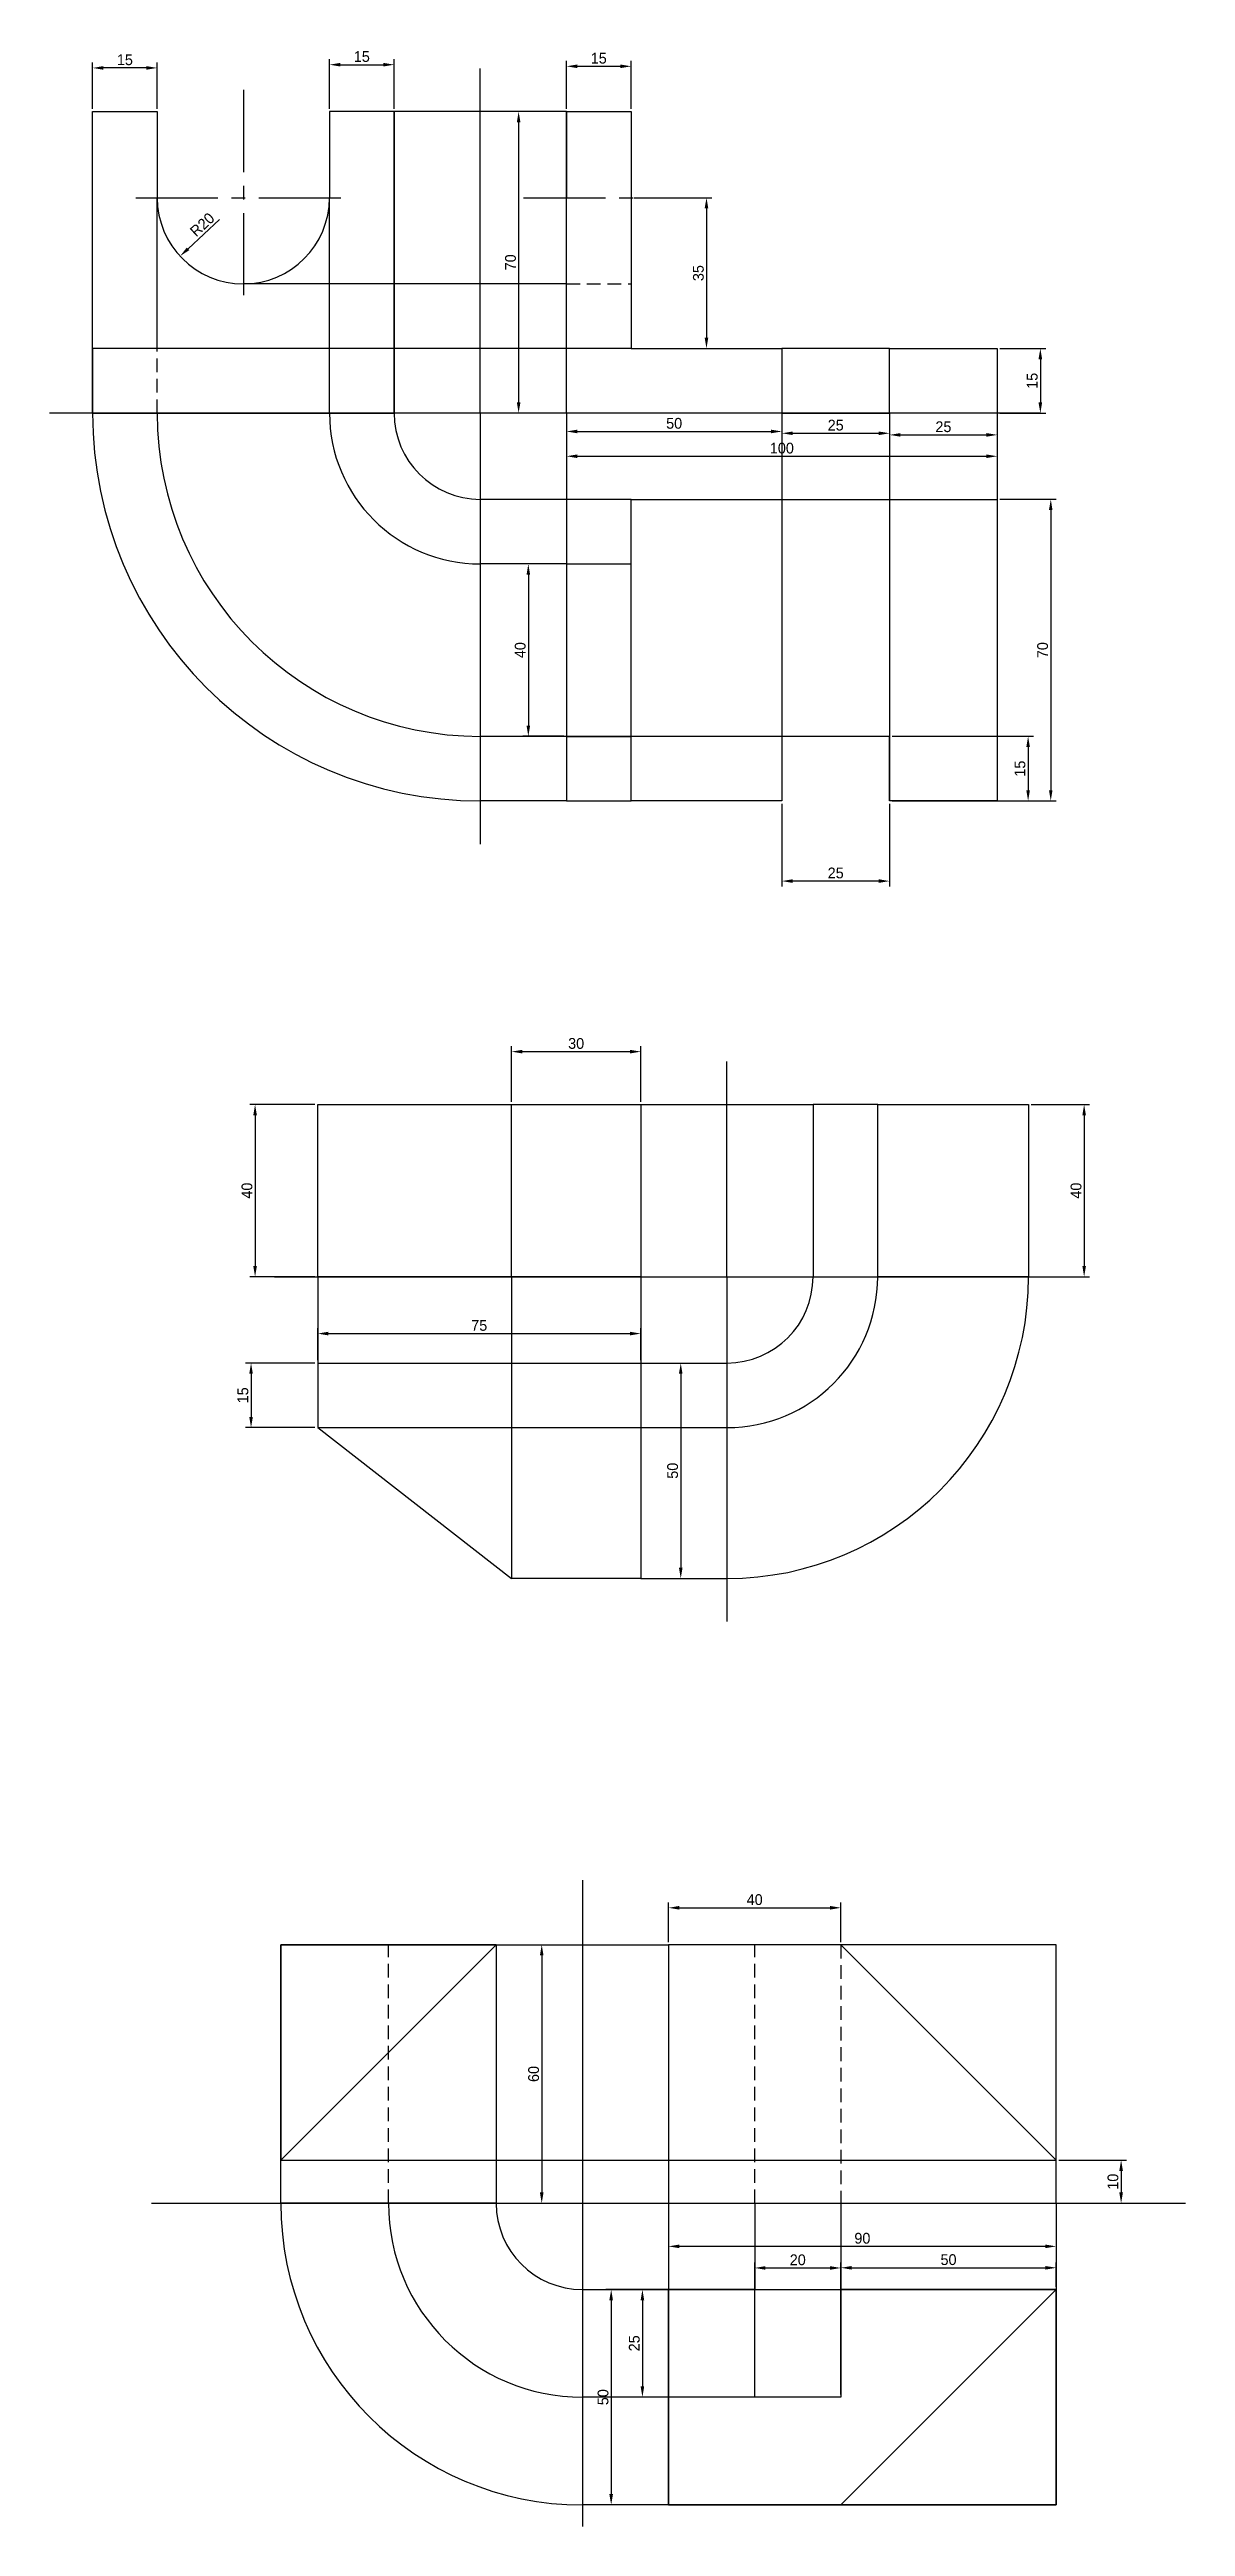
# Model space of a CAD drawing. Header units: millimetres. Extents: x 304 to 2745, y -1395 to 233.
# Drawn here: x 342 to 606, y -358 to 217 of the extents above; entities that cross this region are included whole.
import ezdxf

# ---------------------------------------------------------------- set-up
doc = ezdxf.new("R2010")
doc.units = ezdxf.units.MM
doc.linetypes.add('CENTER2', pattern=[28.575, 19.05, -3.175, 3.175, -3.175])
doc.linetypes.add('HIDDEN2', pattern=[4.7625, 3.175, -1.5875])
doc.layers.get('0').update_dxf_attribs({"color": 20})
for name, color, linetype in [('center', 160, 'CENTER2'), ('construction', 8, 'Continuous'), ('dimension', 200, 'Continuous'), ('hidden', 82, 'HIDDEN2')]:
    doc.layers.add(name, color=color, linetype=linetype)
doc.layers.add('object', color=250, linetype='Continuous', lineweight=30)
doc.dimstyles.new('ISO-25', dxfattribs={"dimtxt": 2.5, "dimasz": 2.5, "dimexe": 1.25, "dimexo": 0.625, "dimtad": 1, "dimtxsty": 'Standard', "dimcen": 2.5, "dimadec": 0, "dimazin": 0, "dimtfac": 1, "dimtmove": 0, "dimatfit": 3, "dimfxl": 1, "dimarcsym": 0})

msp = doc.modelspace()

# ---------------------------------------------------------------- blocks, each defined once
blk = doc.blocks.new('*D64')
at = {"layer": 'Defpoints', "color": 0, "transparency": 16777216}
for p in [(525.69, -214.24), (485.69, -222.81), (525.69, -222.81)]:
    blk.add_point(p, dxfattribs=at)
at = {"layer": 'dimension', "color": 0, "lineweight": -2, "transparency": 16777216}
for p, q in [((485.69, -222.19), (485.69, -212.99)), ((488.19, -214.24), (523.19, -214.24)), ((525.69, -222.19), (525.69, -212.99))]:
    blk.add_line(p, q, dxfattribs=at)
at = {"layer": 'dimension', "color": 0, "transparency": 16777216}
for points in [[(488.19, -213.82), (488.19, -214.66), (485.69, -214.24)], [(523.19, -213.82), (523.19, -214.66), (525.69, -214.24)]]:
    blk.add_solid(points, dxfattribs=at)
at = {"layer": 'dimension', "color": 0, "transparency": 16777216, "insert": (505.69, -212.36), "char_height": 2.5, "attachment_point": 5}
blk.add_mtext('40', dxfattribs=at)
blk = doc.blocks.new('*D65')
at = {"layer": 'Defpoints', "color": 0, "transparency": 16777216}
for p in [(575.69, -272.81), (575.69, -282.81), (590.75, -282.81)]:
    blk.add_point(p, dxfattribs=at)
at = {"layer": 'dimension', "color": 0, "lineweight": -2, "transparency": 16777216}
for p, q in [((576.32, -272.81), (592, -272.81)), ((590.75, -275.31), (590.75, -280.31)), ((576.32, -282.81), (592, -282.81))]:
    blk.add_line(p, q, dxfattribs=at)
at = {"layer": 'dimension', "color": 0, "transparency": 16777216}
for points in [[(590.33, -275.31), (591.17, -275.31), (590.75, -272.81)], [(590.33, -280.31), (591.17, -280.31), (590.75, -282.81)]]:
    blk.add_solid(points, dxfattribs=at)
at = {"layer": 'dimension', "color": 0, "transparency": 16777216, "insert": (588.87, -277.81), "char_height": 2.5, "attachment_point": 5, "rotation": 90}
blk.add_mtext('10', dxfattribs=at)
blk = doc.blocks.new('*D66')
at = {"layer": 'Defpoints', "color": 0, "transparency": 16777216}
for p in [(575.69, -297.78), (525.69, -302.81), (575.69, -302.81)]:
    blk.add_point(p, dxfattribs=at)
at = {"layer": 'dimension', "color": 0, "lineweight": -2, "transparency": 16777216}
for p, q in [((525.69, -302.19), (525.69, -296.53)), ((528.19, -297.78), (573.19, -297.78)), ((575.69, -302.19), (575.69, -296.53))]:
    blk.add_line(p, q, dxfattribs=at)
at = {"layer": 'dimension', "color": 0, "transparency": 16777216}
for points in [[(528.19, -297.37), (528.19, -298.2), (525.69, -297.78)], [(573.19, -297.37), (573.19, -298.2), (575.69, -297.78)]]:
    blk.add_solid(points, dxfattribs=at)
at = {"layer": 'dimension', "color": 0, "transparency": 16777216, "insert": (550.69, -295.91), "char_height": 2.5, "attachment_point": 5}
blk.add_mtext('50', dxfattribs=at)
blk = doc.blocks.new('*D67')
at = {"layer": 'Defpoints', "color": 0, "transparency": 16777216}
for p in [(485.69, -282.81), (575.69, -282.81), (485.69, -292.81)]:
    blk.add_point(p, dxfattribs=at)
at = {"layer": 'dimension', "color": 0, "lineweight": -2, "transparency": 16777216}
for p, q in [((485.69, -283.44), (485.69, -294.06)), ((575.69, -283.44), (575.69, -294.06)), ((573.19, -292.81), (488.19, -292.81))]:
    blk.add_line(p, q, dxfattribs=at)
at = {"layer": 'dimension', "color": 0, "transparency": 16777216}
for points in [[(488.19, -292.4), (488.19, -293.23), (485.69, -292.81)], [(573.19, -292.4), (573.19, -293.23), (575.69, -292.81)]]:
    blk.add_solid(points, dxfattribs=at)
at = {"layer": 'dimension', "color": 0, "transparency": 16777216, "insert": (530.69, -290.94), "char_height": 2.5, "attachment_point": 5}
blk.add_mtext('90', dxfattribs=at)
blk = doc.blocks.new('*D68')
at = {"layer": 'Defpoints', "color": 0, "transparency": 16777216}
for p in [(505.69, -302.81), (479.63, -327.81), (505.69, -327.81)]:
    blk.add_point(p, dxfattribs=at)
at = {"layer": 'dimension', "color": 0, "lineweight": -2, "transparency": 16777216}
for p, q in [((505.07, -302.81), (478.38, -302.81)), ((479.63, -305.31), (479.63, -325.31)), ((505.07, -327.81), (478.38, -327.81))]:
    blk.add_line(p, q, dxfattribs=at)
at = {"layer": 'dimension', "color": 0, "transparency": 16777216}
for points in [[(479.21, -305.31), (480.04, -305.31), (479.63, -302.81)], [(479.21, -325.31), (480.04, -325.31), (479.63, -327.81)]]:
    blk.add_solid(points, dxfattribs=at)
at = {"layer": 'dimension', "color": 0, "transparency": 16777216, "insert": (477.75, -315.31), "char_height": 2.5, "attachment_point": 5, "rotation": 90}
blk.add_mtext('25', dxfattribs=at)
blk = doc.blocks.new('*D69')
at = {"layer": 'Defpoints', "color": 0, "transparency": 16777216}
for p in [(525.69, -297.82), (505.69, -327.81), (525.69, -327.81)]:
    blk.add_point(p, dxfattribs=at)
at = {"layer": 'dimension', "color": 0, "lineweight": -2, "transparency": 16777216}
for p, q in [((505.69, -327.19), (505.69, -296.57)), ((508.19, -297.82), (523.19, -297.82)), ((525.69, -327.19), (525.69, -296.57))]:
    blk.add_line(p, q, dxfattribs=at)
at = {"layer": 'dimension', "color": 0, "transparency": 16777216}
for points in [[(508.19, -297.41), (508.19, -298.24), (505.69, -297.82)], [(523.19, -297.41), (523.19, -298.24), (525.69, -297.82)]]:
    blk.add_solid(points, dxfattribs=at)
at = {"layer": 'dimension', "color": 0, "transparency": 16777216, "insert": (515.69, -295.95), "char_height": 2.5, "attachment_point": 5}
blk.add_mtext('20', dxfattribs=at)
blk = doc.blocks.new('*D70')
at = {"layer": 'Defpoints', "color": 0, "transparency": 16777216}
for p in [(445.69, -222.81), (445.69, -282.81), (456.26, -282.81)]:
    blk.add_point(p, dxfattribs=at)
at = {"layer": 'dimension', "color": 0, "lineweight": -2, "transparency": 16777216}
for p, q in [((446.32, -222.81), (457.51, -222.81)), ((456.26, -225.31), (456.26, -280.31)), ((446.32, -282.81), (457.51, -282.81))]:
    blk.add_line(p, q, dxfattribs=at)
at = {"layer": 'dimension', "color": 0, "transparency": 16777216}
for points in [[(455.84, -225.31), (456.68, -225.31), (456.26, -222.81)], [(455.84, -280.31), (456.68, -280.31), (456.26, -282.81)]]:
    blk.add_solid(points, dxfattribs=at)
at = {"layer": 'dimension', "color": 0, "transparency": 16777216, "insert": (454.38, -252.81), "char_height": 2.5, "attachment_point": 5, "rotation": 90}
blk.add_mtext('60', dxfattribs=at)
blk = doc.blocks.new('*D63')
at = {"layer": 'Defpoints', "color": 0, "transparency": 16777216}
for p in [(485.69, -302.81), (472.38, -352.81), (485.69, -352.81)]:
    blk.add_point(p, dxfattribs=at)
at = {"layer": 'dimension', "color": 0, "lineweight": -2, "transparency": 16777216}
for p, q in [((485.07, -302.81), (471.13, -302.81)), ((472.38, -305.31), (472.38, -350.31)), ((485.07, -352.81), (471.13, -352.81))]:
    blk.add_line(p, q, dxfattribs=at)
at = {"layer": 'dimension', "color": 0, "transparency": 16777216}
for points in [[(471.96, -305.31), (472.79, -305.31), (472.38, -302.81)], [(471.96, -350.31), (472.79, -350.31), (472.38, -352.81)]]:
    blk.add_solid(points, dxfattribs=at)
at = {"layer": 'dimension', "color": 0, "transparency": 16777216, "insert": (470.5, -327.81), "char_height": 2.5, "attachment_point": 5, "rotation": 90}
blk.add_mtext('50', dxfattribs=at)
blk = doc.blocks.new('*D151')
at = {"layer": 'Defpoints', "color": 0, "transparency": 16777216}
for p in [(404.25, -27.82), (389.72, -67.82), (404.25, -67.82)]:
    blk.add_point(p, dxfattribs=at)
at = {"layer": 'dimension', "color": 0, "lineweight": -2, "transparency": 16777216}
for p, q in [((403.62, -27.82), (388.47, -27.82)), ((389.72, -30.32), (389.72, -65.32)), ((403.62, -67.82), (388.47, -67.82))]:
    blk.add_line(p, q, dxfattribs=at)
at = {"layer": 'dimension', "color": 0, "transparency": 16777216}
for points in [[(389.3, -30.32), (390.14, -30.32), (389.72, -27.82)], [(389.3, -65.32), (390.14, -65.32), (389.72, -67.82)]]:
    blk.add_solid(points, dxfattribs=at)
at = {"layer": 'dimension', "color": 0, "transparency": 16777216, "insert": (387.84, -47.82), "char_height": 2.5, "attachment_point": 5, "rotation": 90}
blk.add_mtext('40', dxfattribs=at)
blk = doc.blocks.new('*D152')
at = {"layer": 'Defpoints', "color": 0, "transparency": 16777216}
for p in [(404.25, -87.82), (388.78, -102.82), (404.25, -102.82)]:
    blk.add_point(p, dxfattribs=at)
at = {"layer": 'dimension', "color": 0, "lineweight": -2, "transparency": 16777216}
for p, q in [((403.62, -87.82), (387.53, -87.82)), ((388.78, -90.32), (388.78, -100.32)), ((403.62, -102.82), (387.53, -102.82))]:
    blk.add_line(p, q, dxfattribs=at)
at = {"layer": 'dimension', "color": 0, "transparency": 16777216}
for points in [[(388.36, -90.32), (389.2, -90.32), (388.78, -87.82)], [(388.36, -100.32), (389.2, -100.32), (388.78, -102.82)]]:
    blk.add_solid(points, dxfattribs=at)
at = {"layer": 'dimension', "color": 0, "transparency": 16777216, "insert": (386.9, -95.32), "char_height": 2.5, "attachment_point": 5, "rotation": 90}
blk.add_mtext('15', dxfattribs=at)
blk = doc.blocks.new('*D153')
at = {"layer": 'Defpoints', "color": 0, "transparency": 16777216}
for p in [(479.25, -15.56), (449.25, -27.82), (479.25, -27.82)]:
    blk.add_point(p, dxfattribs=at)
at = {"layer": 'dimension', "color": 0, "lineweight": -2, "transparency": 16777216}
for p, q in [((449.25, -27.19), (449.25, -14.31)), ((451.75, -15.56), (476.75, -15.56)), ((479.25, -27.19), (479.25, -14.31))]:
    blk.add_line(p, q, dxfattribs=at)
at = {"layer": 'dimension', "color": 0, "transparency": 16777216}
for points in [[(451.75, -15.14), (451.75, -15.98), (449.25, -15.56)], [(476.75, -15.14), (476.75, -15.98), (479.25, -15.56)]]:
    blk.add_solid(points, dxfattribs=at)
at = {"layer": 'dimension', "color": 0, "transparency": 16777216, "insert": (464.25, -13.68), "char_height": 2.5, "attachment_point": 5}
blk.add_mtext('30', dxfattribs=at)
blk = doc.blocks.new('*D154')
at = {"layer": 'Defpoints', "color": 0, "transparency": 16777216}
for p in [(479.25, -80.99), (404.25, -87.82), (479.25, -87.82)]:
    blk.add_point(p, dxfattribs=at)
at = {"layer": 'dimension', "color": 0, "lineweight": -2, "transparency": 16777216}
for p, q in [((404.25, -87.19), (404.25, -79.74)), ((479.25, -87.19), (479.25, -79.74)), ((406.75, -80.99), (476.75, -80.99))]:
    blk.add_line(p, q, dxfattribs=at)
at = {"layer": 'dimension', "color": 0, "transparency": 16777216}
for points in [[(406.75, -80.57), (406.75, -81.41), (404.25, -80.99)], [(476.75, -80.57), (476.75, -81.41), (479.25, -80.99)]]:
    blk.add_solid(points, dxfattribs=at)
at = {"layer": 'dimension', "color": 0, "transparency": 16777216, "insert": (441.75, -79.11), "char_height": 2.5, "attachment_point": 5}
blk.add_mtext('75', dxfattribs=at)
blk = doc.blocks.new('*D155')
at = {"layer": 'Defpoints', "color": 0, "transparency": 16777216}
for p in [(479.25, -87.82), (479.25, -137.82), (488.53, -137.82)]:
    blk.add_point(p, dxfattribs=at)
at = {"layer": 'dimension', "color": 0, "lineweight": -2, "transparency": 16777216}
for p, q in [((479.87, -87.82), (489.78, -87.82)), ((488.53, -90.32), (488.53, -135.32)), ((479.87, -137.82), (489.78, -137.82))]:
    blk.add_line(p, q, dxfattribs=at)
at = {"layer": 'dimension', "color": 0, "transparency": 16777216}
for points in [[(488.11, -90.32), (488.94, -90.32), (488.53, -87.82)], [(488.11, -135.32), (488.94, -135.32), (488.53, -137.82)]]:
    blk.add_solid(points, dxfattribs=at)
at = {"layer": 'dimension', "color": 0, "transparency": 16777216, "insert": (486.65, -112.82), "char_height": 2.5, "attachment_point": 5, "rotation": 90}
blk.add_mtext('50', dxfattribs=at)
blk = doc.blocks.new('*D156')
at = {"layer": 'Defpoints', "color": 0, "transparency": 16777216}
for p in [(569.25, -27.82), (569.25, -67.82), (582.17, -67.82)]:
    blk.add_point(p, dxfattribs=at)
at = {"layer": 'dimension', "color": 0, "lineweight": -2, "transparency": 16777216}
for p, q in [((569.87, -27.82), (583.42, -27.82)), ((582.17, -30.32), (582.17, -65.32)), ((569.87, -67.82), (583.42, -67.82))]:
    blk.add_line(p, q, dxfattribs=at)
at = {"layer": 'dimension', "color": 0, "transparency": 16777216}
for points in [[(581.76, -30.32), (582.59, -30.32), (582.17, -27.82)], [(581.76, -65.32), (582.59, -65.32), (582.17, -67.82)]]:
    blk.add_solid(points, dxfattribs=at)
at = {"layer": 'dimension', "color": 0, "transparency": 16777216, "insert": (580.3, -47.82), "char_height": 2.5, "attachment_point": 5, "rotation": 90}
blk.add_mtext('40', dxfattribs=at)
blk = doc.blocks.new('*D157')
at = {"layer": 'Defpoints', "color": 0, "transparency": 16777216}
for p in [(462, 132.61), (562, 132.61), (562, 122.61)]:
    blk.add_point(p, dxfattribs=at)
at = {"layer": 'dimension', "color": 0, "lineweight": -2, "transparency": 16777216}
for p, q in [((462, 131.98), (462, 121.36)), ((562, 131.98), (562, 121.36)), ((464.5, 122.61), (559.5, 122.61))]:
    blk.add_line(p, q, dxfattribs=at)
at = {"layer": 'dimension', "color": 0, "transparency": 16777216}
for points in [[(464.5, 123.02), (464.5, 122.19), (462, 122.61)], [(559.5, 123.02), (559.5, 122.19), (562, 122.61)]]:
    blk.add_solid(points, dxfattribs=at)
at = {"layer": 'dimension', "color": 0, "transparency": 16777216, "insert": (512, 124.48), "char_height": 2.5, "attachment_point": 5}
blk.add_mtext('100', dxfattribs=at)
blk = doc.blocks.new('*D158')
at = {"layer": 'Defpoints', "color": 0, "transparency": 16777216}
for p in [(512, 132.61), (537, 132.61), (537, 127.94)]:
    blk.add_point(p, dxfattribs=at)
at = {"layer": 'dimension', "color": 0, "lineweight": -2, "transparency": 16777216}
for p, q in [((512, 131.98), (512, 126.69)), ((514.5, 127.94), (534.5, 127.94)), ((537, 131.98), (537, 126.69))]:
    blk.add_line(p, q, dxfattribs=at)
at = {"layer": 'dimension', "color": 0, "transparency": 16777216}
for points in [[(514.5, 128.35), (514.5, 127.52), (512, 127.94)], [(534.5, 128.35), (534.5, 127.52), (537, 127.94)]]:
    blk.add_solid(points, dxfattribs=at)
at = {"layer": 'dimension', "color": 0, "transparency": 16777216, "insert": (524.5, 129.81), "char_height": 2.5, "attachment_point": 5}
blk.add_mtext('25', dxfattribs=at)
blk = doc.blocks.new('*D159')
at = {"layer": 'Defpoints', "color": 0, "transparency": 16777216}
for p in [(537, 132.61), (562, 132.61), (562, 127.56)]:
    blk.add_point(p, dxfattribs=at)
at = {"layer": 'dimension', "color": 0, "lineweight": -2, "transparency": 16777216}
for p, q in [((537, 131.98), (537, 126.31)), ((539.5, 127.56), (559.5, 127.56)), ((562, 131.98), (562, 126.31))]:
    blk.add_line(p, q, dxfattribs=at)
at = {"layer": 'dimension', "color": 0, "transparency": 16777216}
for points in [[(539.5, 127.98), (539.5, 127.15), (537, 127.56)], [(559.5, 127.98), (559.5, 127.15), (562, 127.56)]]:
    blk.add_solid(points, dxfattribs=at)
at = {"layer": 'dimension', "color": 0, "transparency": 16777216, "insert": (549.5, 129.44), "char_height": 2.5, "attachment_point": 5}
blk.add_mtext('25', dxfattribs=at)
blk = doc.blocks.new('*D160')
at = {"layer": 'Defpoints', "color": 0, "transparency": 16777216}
for p in [(562, 147.61), (562, 132.61), (572, 132.61)]:
    blk.add_point(p, dxfattribs=at)
at = {"layer": 'dimension', "color": 0, "lineweight": -2, "transparency": 16777216}
for p, q in [((562.63, 147.61), (573.25, 147.61)), ((572, 145.11), (572, 135.11)), ((562.63, 132.61), (573.25, 132.61))]:
    blk.add_line(p, q, dxfattribs=at)
at = {"layer": 'dimension', "color": 0, "transparency": 16777216}
for points in [[(571.58, 145.11), (572.42, 145.11), (572, 147.61)], [(571.58, 135.11), (572.42, 135.11), (572, 132.61)]]:
    blk.add_solid(points, dxfattribs=at)
at = {"layer": 'dimension', "color": 0, "transparency": 16777216, "insert": (570.13, 140.11), "char_height": 2.5, "attachment_point": 5, "rotation": 90}
blk.add_mtext('15', dxfattribs=at)
blk = doc.blocks.new('*D161')
at = {"layer": 'Defpoints', "color": 0, "transparency": 16777216}
for p in [(477, 182.61), (477, 147.61), (494.5, 147.61)]:
    blk.add_point(p, dxfattribs=at)
at = {"layer": 'dimension', "color": 0, "lineweight": -2, "transparency": 16777216}
for p, q in [((477.63, 182.61), (495.75, 182.61)), ((494.5, 180.11), (494.5, 150.11)), ((477.63, 147.61), (495.75, 147.61))]:
    blk.add_line(p, q, dxfattribs=at)
at = {"layer": 'dimension', "color": 0, "transparency": 16777216}
for points in [[(494.08, 180.11), (494.92, 180.11), (494.5, 182.61)], [(494.08, 150.11), (494.92, 150.11), (494.5, 147.61)]]:
    blk.add_solid(points, dxfattribs=at)
at = {"layer": 'dimension', "color": 0, "transparency": 16777216, "insert": (492.63, 165.11), "char_height": 2.5, "attachment_point": 5, "rotation": 90}
blk.add_mtext('35', dxfattribs=at)
blk = doc.blocks.new('*D162')
at = {"layer": 'Defpoints', "color": 0, "transparency": 16777216}
for p in [(387, 182.61), (372.31, 169.04)]:
    blk.add_point(p, dxfattribs=at)
at = {"layer": 'dimension', "color": 0, "lineweight": -2, "transparency": 16777216}
blk.add_line((381.49, 177.52), (374.15, 170.73), dxfattribs=at)
at = {"layer": 'dimension', "color": 0, "transparency": 16777216}
blk.add_solid([(373.86, 171.04), (374.43, 170.43), (372.31, 169.04)], dxfattribs=at)
at = {"layer": 'dimension', "color": 0, "transparency": 16777216, "insert": (377.46, 176.35), "char_height": 2.5, "attachment_point": 5, "rotation": 42.72769}
blk.add_mtext('R20', dxfattribs=at)
blk = doc.blocks.new('*D163')
at = {"layer": 'Defpoints', "color": 0, "transparency": 16777216}
for p in [(477, 213.1), (462, 202.61), (477, 202.61)]:
    blk.add_point(p, dxfattribs=at)
at = {"layer": 'dimension', "color": 0, "lineweight": -2, "transparency": 16777216}
for p, q in [((462, 203.23), (462, 214.35)), ((464.5, 213.1), (474.5, 213.1)), ((477, 203.23), (477, 214.35))]:
    blk.add_line(p, q, dxfattribs=at)
at = {"layer": 'dimension', "color": 0, "transparency": 16777216}
for points in [[(464.5, 213.52), (464.5, 212.68), (462, 213.1)], [(474.5, 213.52), (474.5, 212.68), (477, 213.1)]]:
    blk.add_solid(points, dxfattribs=at)
at = {"layer": 'dimension', "color": 0, "transparency": 16777216, "insert": (469.5, 214.97), "char_height": 2.5, "attachment_point": 5}
blk.add_mtext('15', dxfattribs=at)
blk = doc.blocks.new('*D164')
at = {"layer": 'Defpoints', "color": 0, "transparency": 16777216}
for p in [(462, 202.61), (450.89, 132.61), (462, 132.61)]:
    blk.add_point(p, dxfattribs=at)
at = {"layer": 'dimension', "color": 0, "lineweight": -2, "transparency": 16777216}
for p, q in [((461.38, 202.61), (449.64, 202.61)), ((450.89, 200.11), (450.89, 135.11)), ((461.38, 132.61), (449.64, 132.61))]:
    blk.add_line(p, q, dxfattribs=at)
at = {"layer": 'dimension', "color": 0, "transparency": 16777216}
for points in [[(450.48, 200.11), (451.31, 200.11), (450.89, 202.61)], [(450.48, 135.11), (451.31, 135.11), (450.89, 132.61)]]:
    blk.add_solid(points, dxfattribs=at)
at = {"layer": 'dimension', "color": 0, "transparency": 16777216, "insert": (449.02, 167.61), "char_height": 2.5, "attachment_point": 5, "rotation": 90}
blk.add_mtext('70', dxfattribs=at)
blk = doc.blocks.new('*D165')
at = {"layer": 'Defpoints', "color": 0, "transparency": 16777216}
for p in [(562, 112.61), (562, 42.61), (574.42, 42.61)]:
    blk.add_point(p, dxfattribs=at)
at = {"layer": 'dimension', "color": 0, "lineweight": -2, "transparency": 16777216}
for p, q in [((562.63, 112.61), (575.67, 112.61)), ((574.42, 110.11), (574.42, 45.11)), ((562.63, 42.61), (575.67, 42.61))]:
    blk.add_line(p, q, dxfattribs=at)
at = {"layer": 'dimension', "color": 0, "transparency": 16777216}
for points in [[(574, 110.11), (574.83, 110.11), (574.42, 112.61)], [(574, 45.11), (574.83, 45.11), (574.42, 42.61)]]:
    blk.add_solid(points, dxfattribs=at)
at = {"layer": 'dimension', "color": 0, "transparency": 16777216, "insert": (572.54, 77.61), "char_height": 2.5, "attachment_point": 5, "rotation": 90}
blk.add_mtext('70', dxfattribs=at)
blk = doc.blocks.new('*D166')
at = {"layer": 'Defpoints', "color": 0, "transparency": 16777216}
for p in [(512, 42.61), (537, 42.61), (512, 24.02)]:
    blk.add_point(p, dxfattribs=at)
at = {"layer": 'dimension', "color": 0, "lineweight": -2, "transparency": 16777216}
for p, q in [((512, 41.98), (512, 22.77)), ((537, 41.98), (537, 22.77)), ((534.5, 24.02), (514.5, 24.02))]:
    blk.add_line(p, q, dxfattribs=at)
at = {"layer": 'dimension', "color": 0, "transparency": 16777216}
for points in [[(514.5, 24.44), (514.5, 23.6), (512, 24.02)], [(534.5, 24.44), (534.5, 23.6), (537, 24.02)]]:
    blk.add_solid(points, dxfattribs=at)
at = {"layer": 'dimension', "color": 0, "transparency": 16777216, "insert": (524.5, 25.89), "char_height": 2.5, "attachment_point": 5}
blk.add_mtext('25', dxfattribs=at)
blk = doc.blocks.new('*D167')
at = {"layer": 'Defpoints', "color": 0, "transparency": 16777216}
for p in [(462, 97.61), (453.15, 57.61), (462, 57.61)]:
    blk.add_point(p, dxfattribs=at)
at = {"layer": 'dimension', "color": 0, "lineweight": -2, "transparency": 16777216}
for p, q in [((461.38, 97.61), (451.9, 97.61)), ((453.15, 95.11), (453.15, 60.11)), ((461.38, 57.61), (451.9, 57.61))]:
    blk.add_line(p, q, dxfattribs=at)
at = {"layer": 'dimension', "color": 0, "transparency": 16777216}
for points in [[(452.73, 95.11), (453.56, 95.11), (453.15, 97.61)], [(452.73, 60.11), (453.56, 60.11), (453.15, 57.61)]]:
    blk.add_solid(points, dxfattribs=at)
at = {"layer": 'dimension', "color": 0, "transparency": 16777216, "insert": (451.27, 77.61), "char_height": 2.5, "attachment_point": 5, "rotation": 90}
blk.add_mtext('40', dxfattribs=at)
blk = doc.blocks.new('*D168')
at = {"layer": 'Defpoints', "color": 0, "transparency": 16777216}
for p in [(422, 213.47), (407, 202.61), (422, 202.61)]:
    blk.add_point(p, dxfattribs=at)
at = {"layer": 'dimension', "color": 0, "lineweight": -2, "transparency": 16777216}
for p, q in [((407, 203.23), (407, 214.72)), ((409.5, 213.47), (419.5, 213.47)), ((422, 203.23), (422, 214.72))]:
    blk.add_line(p, q, dxfattribs=at)
at = {"layer": 'dimension', "color": 0, "transparency": 16777216}
for points in [[(409.5, 213.89), (409.5, 213.06), (407, 213.47)], [(419.5, 213.89), (419.5, 213.06), (422, 213.47)]]:
    blk.add_solid(points, dxfattribs=at)
at = {"layer": 'dimension', "color": 0, "transparency": 16777216, "insert": (414.5, 215.35), "char_height": 2.5, "attachment_point": 5}
blk.add_mtext('15', dxfattribs=at)
blk = doc.blocks.new('*D169')
at = {"layer": 'Defpoints', "color": 0, "transparency": 16777216}
for p in [(352, 212.72), (352, 202.61), (367, 202.61)]:
    blk.add_point(p, dxfattribs=at)
at = {"layer": 'dimension', "color": 0, "lineweight": -2, "transparency": 16777216}
for p, q in [((352, 203.23), (352, 213.97)), ((364.5, 212.72), (354.5, 212.72)), ((367, 203.23), (367, 213.97))]:
    blk.add_line(p, q, dxfattribs=at)
at = {"layer": 'dimension', "color": 0, "transparency": 16777216}
for points in [[(354.5, 213.14), (354.5, 212.31), (352, 212.72)], [(364.5, 213.14), (364.5, 212.31), (367, 212.72)]]:
    blk.add_solid(points, dxfattribs=at)
at = {"layer": 'dimension', "color": 0, "transparency": 16777216, "insert": (359.5, 214.6), "char_height": 2.5, "attachment_point": 5}
blk.add_mtext('15', dxfattribs=at)
blk = doc.blocks.new('*D170')
at = {"layer": 'Defpoints', "color": 0, "transparency": 16777216}
for p in [(462, 132.61), (512, 132.61), (512, 128.35)]:
    blk.add_point(p, dxfattribs=at)
at = {"layer": 'dimension', "color": 0, "lineweight": -2, "transparency": 16777216}
for p, q in [((462, 131.98), (462, 127.1)), ((464.5, 128.35), (509.5, 128.35)), ((512, 131.98), (512, 127.1))]:
    blk.add_line(p, q, dxfattribs=at)
at = {"layer": 'dimension', "color": 0, "transparency": 16777216}
for points in [[(464.5, 128.77), (464.5, 127.94), (462, 128.35)], [(509.5, 128.77), (509.5, 127.94), (512, 128.35)]]:
    blk.add_solid(points, dxfattribs=at)
at = {"layer": 'dimension', "color": 0, "transparency": 16777216, "insert": (487, 130.23), "char_height": 2.5, "attachment_point": 5}
blk.add_mtext('50', dxfattribs=at)
blk = doc.blocks.new('*D171')
at = {"layer": 'Defpoints', "color": 0, "transparency": 16777216}
for p in [(537, 57.61), (537, 42.61), (569.16, 42.61)]:
    blk.add_point(p, dxfattribs=at)
at = {"layer": 'dimension', "color": 0, "lineweight": -2, "transparency": 16777216}
for p, q in [((537.63, 57.61), (570.41, 57.61)), ((569.16, 55.11), (569.16, 45.11)), ((537.63, 42.61), (570.41, 42.61))]:
    blk.add_line(p, q, dxfattribs=at)
at = {"layer": 'dimension', "color": 0, "transparency": 16777216}
for points in [[(568.74, 55.11), (569.58, 55.11), (569.16, 57.61)], [(568.74, 45.11), (569.58, 45.11), (569.16, 42.61)]]:
    blk.add_solid(points, dxfattribs=at)
at = {"layer": 'dimension', "color": 0, "transparency": 16777216, "insert": (567.28, 50.11), "char_height": 2.5, "attachment_point": 5, "rotation": 90}
blk.add_mtext('15', dxfattribs=at)

# ---------------------------------------------------------------- dimensions: what is measured, and where the dimension line sits
at = {"layer": 'dimension'}
for base, p1, p2, picture, middle in [((352.001, 212.723), (367.001, 202.606), (352.001, 202.606), '*D169', (359.501, 214.598)), ((422.001, 213.474), (407.001, 202.606), (422.001, 202.606), '*D168', (414.501, 215.349)), ((477.001, 213.099), (462.001, 202.606), (477.001, 202.606), '*D163', (469.501, 214.974)), ((562.001, 122.606), (462.001, 132.606), (562.001, 132.606), '*D157', (512.001, 124.481)), ((512.001, 128.355), (462.001, 132.606), (512.001, 132.606), '*D170', (487.001, 130.23)), ((537.001, 127.938), (512.001, 132.606), (537.001, 132.606), '*D158', (524.501, 129.813)), ((562.001, 127.563), (537.001, 132.606), (562.001, 132.606), '*D159', (549.501, 129.438)), ((512.001, 24.02), (537.001, 42.606), (512.001, 42.606), '*D166', (524.501, 25.895)), ((479.247, -15.558), (449.247, -27.819), (479.247, -27.819), '*D153', (464.247, -13.683)), ((479.247, -80.989), (404.247, -87.819), (479.247, -87.819), '*D154', (441.747, -79.114)), ((525.692, -214.239), (485.692, -222.812), (525.692, -222.812), '*D64', (505.692, -212.364)), ((485.692, -292.812), (575.692, -282.812), (485.692, -282.812), '*D67', (530.692, -290.937)), ((525.692, -297.824), (505.692, -327.812), (525.692, -327.812), '*D69', (515.692, -295.949)), ((575.692, -297.784), (525.692, -302.812), (575.692, -302.812), '*D66', (550.692, -295.909))]:
    dim = msp.add_linear_dim(base=base, p1=p1, p2=p2, dimstyle='ISO-25', dxfattribs=at)
    dim.commit()
    dim.dimension.update_dxf_attribs({"geometry": picture, "text_midpoint": middle})
for base, p1, p2, picture, middle in [((450.893, 132.606), (462.001, 202.606), (462.001, 132.606), '*D164', (449.018, 167.606)), ((494.501, 147.606), (477.001, 182.606), (477.001, 147.606), '*D161', (492.626, 165.106)), ((572.001, 132.606), (562.001, 147.606), (562.001, 132.606), '*D160', (570.126, 140.106)), ((574.416, 42.606), (562.001, 112.606), (562.001, 42.606), '*D165', (572.541, 77.606)), ((453.146, 57.606), (462.001, 97.606), (462.001, 57.606), '*D167', (451.271, 77.606)), ((569.159, 42.606), (537.001, 57.606), (537.001, 42.606), '*D171', (567.284, 50.106)), ((389.718, -67.819), (404.247, -27.819), (404.247, -67.819), '*D151', (387.843, -47.819)), ((582.174, -67.819), (569.247, -27.819), (569.247, -67.819), '*D156', (580.299, -47.819)), ((388.78, -102.819), (404.247, -87.819), (404.247, -102.819), '*D152', (386.905, -95.319)), ((488.528, -137.819), (479.247, -87.819), (479.247, -137.819), '*D155', (486.653, -112.819)), ((456.259, -282.812), (445.692, -222.812), (445.692, -282.812), '*D70', (454.384, -252.812)), ((590.749, -282.812), (575.692, -272.812), (575.692, -282.812), '*D65', (588.874, -277.812)), ((472.375, -352.812), (485.692, -302.812), (485.692, -352.812), '*D63', (470.5, -327.812)), ((479.627, -327.812), (505.692, -302.812), (505.692, -327.812), '*D68', (477.752, -315.312))]:
    dim = msp.add_linear_dim(base=base, p1=p1, p2=p2, angle=90, dimstyle='ISO-25', dxfattribs=at)
    dim.commit()
    dim.dimension.update_dxf_attribs({"geometry": picture, "text_midpoint": middle})
dim = msp.add_radius_dim(center=(387.001, 182.606), mpoint=(372.309, 169.036), dimstyle='ISO-25', dxfattribs=at)
dim.commit()
dim.dimension.update_dxf_attribs({"geometry": '*D162', "text_midpoint": (378.737, 174.973), "dimtype": 164})

# ---------------------------------------------------------------- linework, layer by layer
for p, q in [((442.001, 132.606), (442.001, 212.606)), ((442.001, 132.606), (342.001, 132.606)), ((572.001, 132.606), (442.001, 132.606)), ((442.001, 132.606), (442.001, 32.606)), ((499.247, -67.819), (499.247, -17.819)), ((394.247, -67.819), (499.247, -67.819)), ((499.247, -67.819), (499.247, -147.819)), ((499.247, -67.819), (579.247, -67.819)), ((465.692, -207.812), (465.692, -357.812)), ((365.692, -282.812), (605.692, -282.812))]:
    msp.add_line(p, q)
at = {"layer": 'center'}
for p, q in [((387.001, 207.606), (387.001, 157.606)), ((362.001, 182.606), (412.001, 182.606)), ((452.001, 182.606), (487.001, 182.606))]:
    msp.add_line(p, q, dxfattribs=at)
at = {"layer": 'construction'}
for p, q in [((352.001, 132.606), (352.001, 202.606)), ((422.001, 202.606), (422.001, 132.606)), ((462.001, 202.606), (422.001, 202.606)), ((462.001, 202.606), (462.001, 182.606)), ((367.001, 147.606), (367.001, 182.606)), ((407.001, 132.606), (407.001, 182.606)), ((462.001, 162.606), (387.001, 162.606)), ((477.001, 147.606), (422.001, 147.606)), ((422.001, 132.606), (352.001, 132.606)), ((462.001, 132.606), (462.001, 112.606)), ((512.001, 132.606), (512.001, 42.606)), ((537.001, 132.606), (537.001, 42.606)), ((562.001, 132.606), (562.001, 112.606)), ((462.001, 112.606), (442.001, 112.606)), ((462.001, 97.606), (442.001, 97.606)), ((512.001, 57.606), (442.001, 57.606)), ((462.001, 42.606), (442.001, 42.606)), ((479.247, -27.819), (519.247, -27.819)), ((404.247, -67.819), (404.247, -87.819)), ((449.247, -67.819), (449.247, -137.819)), ((479.247, -67.819), (479.247, -87.819)), ((479.247, -67.819), (519.247, -67.819)), ((479.247, -87.819), (499.247, -87.819)), ((404.247, -102.819), (499.247, -102.819)), ((479.247, -137.819), (499.247, -137.819)), ((395.692, -282.812), (395.692, -222.812)), ((395.692, -222.812), (445.692, -222.812)), ((445.692, -222.812), (445.692, -282.812)), ((445.692, -222.812), (485.692, -222.812)), ((575.692, -222.812), (485.692, -222.812)), ((485.692, -222.812), (485.692, -282.812)), ((575.692, -282.812), (575.692, -222.812)), ((395.692, -272.812), (575.692, -272.812)), ((445.692, -282.812), (395.692, -282.812)), ((485.692, -282.812), (575.692, -282.812)), ((485.692, -282.812), (485.692, -302.812)), ((505.692, -282.812), (505.692, -302.812)), ((525.692, -282.812), (525.692, -302.812)), ((575.692, -282.812), (575.692, -302.812)), ((465.692, -302.812), (575.692, -302.812)), ((485.692, -352.812), (485.692, -302.812)), ((575.692, -302.812), (575.692, -352.812)), ((505.692, -327.812), (465.692, -327.812)), ((485.692, -352.812), (465.692, -352.812)), ((575.692, -352.812), (485.692, -352.812))]:
    msp.add_line(p, q, dxfattribs=at)
for centre, radius, start, end in [((442.001, 132.606), 90, 180, 270), ((442.001, 132.606), 75, 180, 270), ((442.001, 132.606), 35, 180, 270), ((442.001, 132.606), 20, 180, 270), ((499.247, -67.819), 20, 270, 0), ((499.247, -67.819), 35, 270, 0), ((499.247, -67.819), 70, 270, 0), ((465.692, -282.812), 70, 180, 270), ((465.692, -282.812), 45, 180, 270), ((465.692, -282.812), 20, 180, 270)]:
    msp.add_arc(centre, radius, start, end, dxfattribs=at)
at = {"layer": 'hidden'}
for p, q in [((462.001, 162.606), (477.001, 162.606)), ((367.001, 132.606), (367.001, 147.606)), ((420.692, -282.812), (420.692, -222.812)), ((505.692, -282.812), (505.692, -222.812)), ((525.692, -222.812), (525.692, -282.812))]:
    msp.add_line(p, q, dxfattribs=at)
at = {"layer": 'object'}
for p, q in [((352.001, 147.606), (352.001, 202.606)), ((352.001, 202.606), (367.001, 202.606)), ((367.001, 202.606), (367.001, 182.606)), ((422.001, 202.606), (407.001, 202.606)), ((407.001, 202.606), (407.001, 182.606)), ((422.001, 147.606), (422.001, 202.606)), ((462.001, 132.606), (462.001, 202.606)), ((462.001, 202.606), (477.001, 202.606)), ((477.001, 202.606), (477.001, 147.606)), ((422.001, 147.606), (352.001, 147.606)), ((352.001, 147.606), (352.001, 132.606)), ((422.001, 132.606), (422.001, 147.606)), ((477.001, 147.606), (512.001, 147.606)), ((512.001, 147.606), (512.001, 132.606)), ((537.001, 147.606), (512.001, 147.606)), ((537.001, 132.606), (537.001, 147.606)), ((537.001, 147.606), (562.001, 147.606)), ((562.001, 147.606), (562.001, 132.606)), ((352.001, 132.606), (422.001, 132.606)), ((512.001, 132.606), (462.001, 132.606)), ((512.001, 132.606), (537.001, 132.606)), ((562.001, 132.606), (537.001, 132.606)), ((462.001, 112.606), (462.001, 97.606)), ((477.001, 112.606), (462.001, 112.606)), ((477.001, 97.606), (477.001, 112.606)), ((477.001, 112.606), (562.001, 112.606)), ((562.001, 112.606), (562.001, 42.606)), ((462.001, 97.606), (462.001, 57.606)), ((462.001, 97.606), (477.001, 97.606)), ((477.001, 57.606), (477.001, 97.606)), ((462.001, 57.606), (462.001, 42.606)), ((462.001, 57.606), (477.001, 57.606)), ((477.001, 42.606), (477.001, 57.606)), ((537.001, 57.606), (512.001, 57.606)), ((512.001, 57.606), (512.001, 42.606)), ((537.001, 42.606), (537.001, 57.606)), ((462.001, 42.606), (477.001, 42.606)), ((512.001, 42.606), (477.001, 42.606)), ((562.001, 42.606), (537.001, 42.606)), ((404.247, -67.819), (404.247, -27.819)), ((404.247, -27.819), (449.247, -27.819)), ((449.247, -27.819), (479.247, -27.819)), ((449.247, -67.819), (449.247, -27.819)), ((479.247, -27.819), (479.247, -67.819)), ((519.247, -27.819), (519.247, -67.819)), ((534.247, -27.819), (519.247, -27.819)), ((534.247, -67.819), (534.247, -27.819)), ((534.247, -27.819), (569.247, -27.819)), ((569.247, -27.819), (569.247, -67.819)), ((449.247, -67.819), (404.247, -67.819)), ((479.247, -67.819), (449.247, -67.819)), ((519.247, -67.819), (534.247, -67.819)), ((569.247, -67.819), (534.247, -67.819)), ((404.247, -87.819), (479.247, -87.819)), ((404.247, -87.819), (404.247, -102.819)), ((479.247, -87.819), (479.247, -137.819)), ((404.247, -102.819), (449.247, -137.819)), ((479.247, -137.819), (449.247, -137.819)), ((395.692, -272.812), (445.692, -222.812)), ((445.692, -222.812), (395.692, -222.812)), ((395.692, -222.812), (395.692, -272.812)), ((445.692, -222.812), (445.692, -282.812)), ((525.692, -222.812), (485.692, -222.812)), ((485.692, -222.812), (485.692, -282.812)), ((575.692, -222.812), (525.692, -222.812)), ((525.692, -222.812), (575.692, -272.812)), ((575.692, -272.812), (575.692, -222.812)), ((575.692, -282.812), (575.692, -272.812)), ((445.692, -282.812), (395.692, -282.812)), ((485.692, -282.812), (575.692, -282.812)), ((505.692, -302.812), (485.692, -302.812)), ((485.692, -302.812), (485.692, -352.812)), ((505.692, -327.812), (505.692, -302.812)), ((525.692, -302.812), (525.692, -327.812)), ((575.692, -302.812), (525.692, -302.812)), ((575.692, -302.812), (525.692, -352.812)), ((575.692, -352.812), (575.692, -302.812)), ((525.692, -327.812), (505.692, -327.812)), ((485.692, -352.812), (525.692, -352.812)), ((525.692, -352.812), (575.692, -352.812))]:
    msp.add_line(p, q, dxfattribs=at)
msp.add_arc((387.001, 182.606), 20, 180, 0, dxfattribs=at)

msp.set_redraw_order([(e.dxf.handle, doc.entitydb.next_handle()) for e in msp.query("TEXT MTEXT ATTDEF DIMENSION ARC_DIMENSION")])  # texts and dimensions are drawn at this point

doc.saveas('drawing.dxf')
